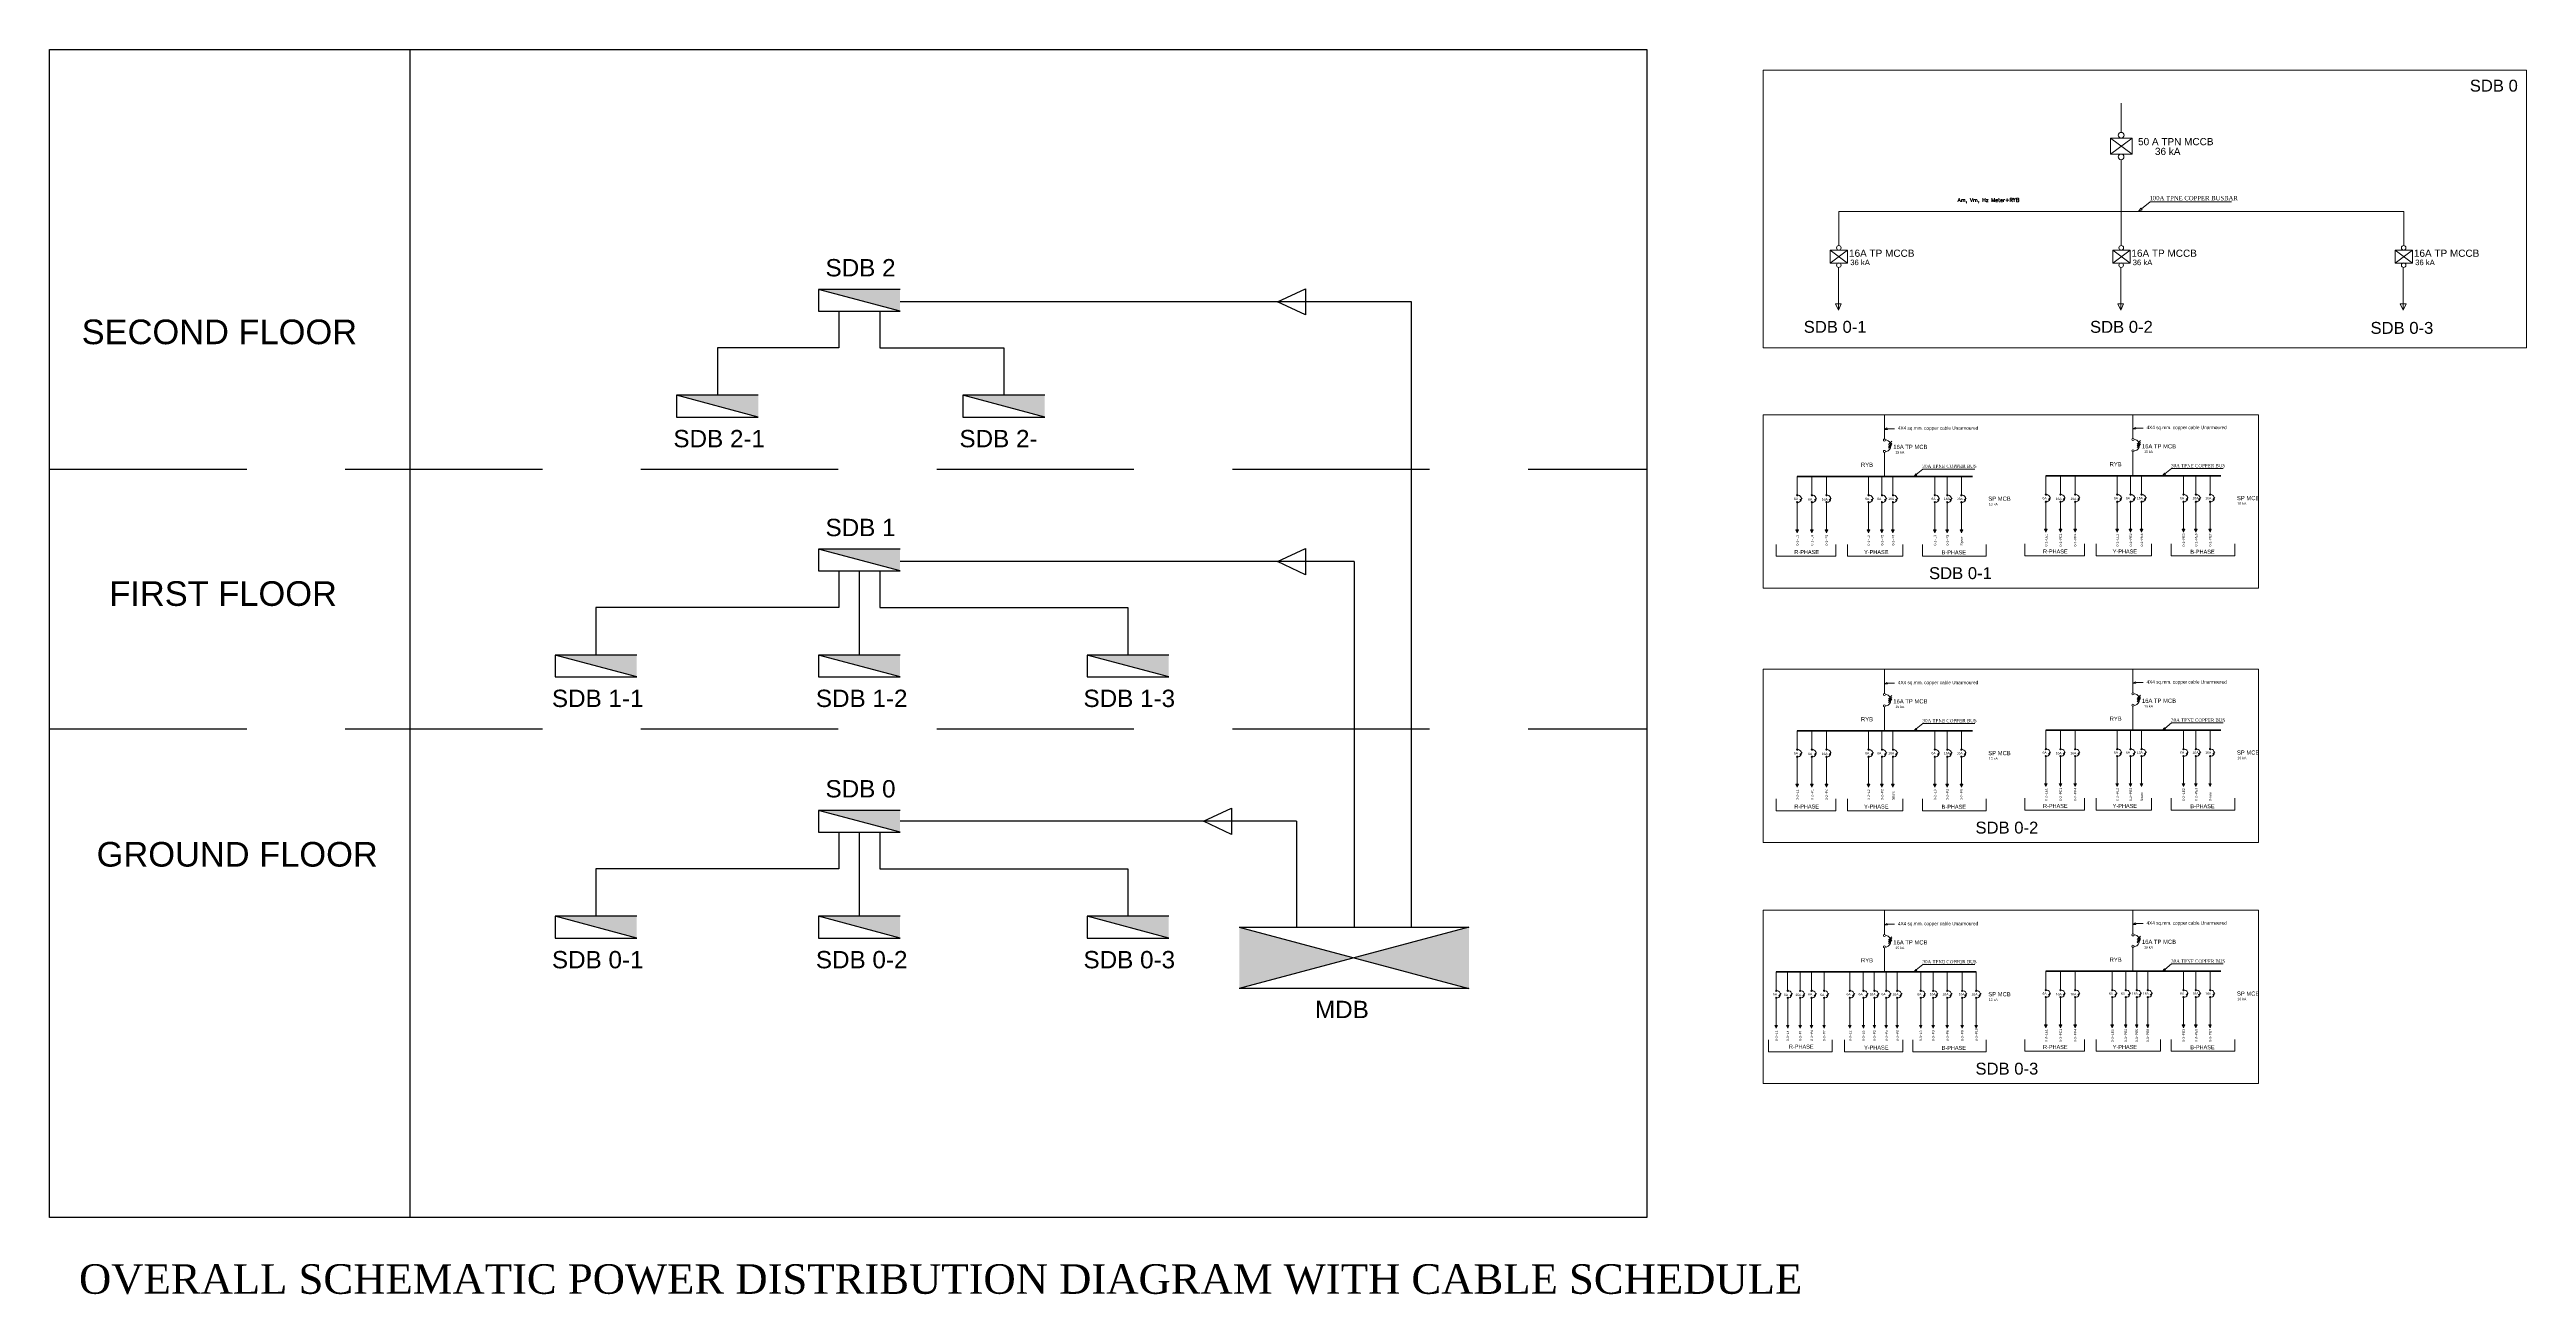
# Model space of a CAD drawing. Header units: millimetres. Extents: x 2390631 to 3136749, y 3674522 to 3929111.
# Drawn here: x 2638072 to 2952175, y 3700298 to 3858233 of the extents above; entities that cross this region are included whole.
import ezdxf

# ---------------------------------------------------------------- set-up
doc = ezdxf.new("R2010")
doc.units = ezdxf.units.MM
doc.header["$MEASUREMENT"] = 0
doc.linetypes.add('HIDDEN', pattern=[0.375, 0.25, -0.125])
for name, color, linetype, lineweight in [('1 LIGHT N SWITCH', 3, 'Continuous', 25), ('4 DB BOXES', 3, 'Continuous', 25), ('5 DB BOXES', 3, 'Continuous', 25), ('7 POWER PT WIRING', 3, 'Continuous', 25), ('Singleline', 82, 'Continuous', 20)]:
    doc.layers.add(name, color=color, linetype=linetype, lineweight=lineweight)
doc.styles.add('ARIAL', font='arial.ttf')
doc.styles.add('MM', font='dutch.ttf')
doc.styles.add('ordinary', font='romans.shx')
doc.styles.add('ROOM', font='arial.ttf')

# ---------------------------------------------------------------- blocks, each defined once
blk = doc.blocks.new('mpb')
h = blk.add_hatch(color=3)
h.paths.add_polyline_path([(531970.3, 179434.5), (531970.3, 179645.9), (531575.1, 179540.2)])
h.paths.add_polyline_path([(531575.1, 179540.2), (531284.1, 179618), (531284.1, 179462.4)])
h.paths.add_polyline_path([(531284.1, 179462.4), (531284.1, 179618), (531179.8, 179645.9), (531179.8, 179434.5)])
at = {"color": 3}
for p, q in [((531179.8, 179645.9), (531970.3, 179645.9)), ((531179.8, 179645.9), (531970.3, 179434.5)), ((531970.3, 179645.9), (531179.8, 179434.5)), ((531970.3, 179434.5), (531179.8, 179434.5))]:
    blk.add_line(p, q, dxfattribs=at)
blk = doc.blocks.new('FDB')
at = {"layer": '4 DB BOXES'}
blk.add_hatch(color=256, dxfattribs=at).paths.add_polyline_path([(-65075.48, -197982.42), (-65075.48, -197977), (-65095.76, -197982.42)])
for p, q in [((-65095.76, -197982.42), (-65095.76, -197977)), ((-65095.76, -197977), (-65075.48, -197977)), ((-65075.48, -197977), (-65095.76, -197982.42)), ((-65075.48, -197982.42), (-65095.76, -197982.42))]:
    blk.add_line(p, q, dxfattribs=at)

msp = doc.modelspace()

# ---------------------------------------------------------------- linework, layer by layer
at = {"layer": '1 LIGHT N SWITCH', "ltscale": 3}
for p, q in [((2683815, 3710051), (2683815, 3858233)), ((2810790, 3826228), (2745944, 3826228)), ((2810790, 3746884), (2810790, 3826228)), ((2738166, 3825034), (2738166, 3820399)), ((2743354, 3825034), (2743354, 3820399)), ((2738166, 3820399), (2722761, 3820399)), ((2722761, 3820399), (2722761, 3814369)), ((2743354, 3820399), (2759088, 3820399)), ((2759088, 3820399), (2759088, 3814369)), ((2738166, 3792082), (2738166, 3787447)), ((2740762, 3792082), (2740762, 3781417)), ((2743354, 3792082), (2743354, 3787447)), ((2803506, 3793276), (2745944, 3793276)), ((2803506, 3793276), (2803506, 3746884)), ((2738166, 3787447), (2707356, 3787447)), ((2707356, 3787447), (2707356, 3781417)), ((2743354, 3787447), (2774821, 3787447)), ((2774821, 3787447), (2774821, 3781417)), ((2796222, 3760325), (2745944, 3760325)), ((2796222, 3760325), (2796222, 3746884)), ((2738166, 3758935), (2738166, 3754300)), ((2740762, 3758935), (2740762, 3748270)), ((2743354, 3758935), (2743354, 3754300)), ((2738166, 3754300), (2707356, 3754300)), ((2707356, 3754300), (2707356, 3748270)), ((2743354, 3754300), (2774821, 3754300)), ((2774821, 3754300), (2774821, 3748270))]:
    msp.add_line(p, q, dxfattribs=at)
at = {"layer": '1 LIGHT N SWITCH', "linetype": 'HIDDEN', "ltscale": 100000}
for p, q in [((2638072, 3804998), (2840640, 3804998)), ((2638072, 3772047), (2840640, 3772047))]:
    msp.add_line(p, q, dxfattribs=at)
at = {"layer": '1 LIGHT N SWITCH', "ltscale": 1000}
msp.add_lwpolyline([(2638072, 3858233), (2840640, 3858233), (2840640, 3710051), (2638072, 3710051)], close=True, dxfattribs=at)
at = {"layer": '1 LIGHT N SWITCH', "color": 1, "ltscale": 1000}
for points in [[(2793793, 3826228), (2797347, 3827892), (2797347, 3824565)], [(2793793, 3793276), (2797347, 3794940), (2797347, 3791613)], [(2784415, 3760325), (2787969, 3761988), (2787969, 3758661)]]:
    msp.add_lwpolyline(points, close=True, dxfattribs=at)
at = {"layer": '7 POWER PT WIRING'}
for p, q in [((2874510, 3804087), (2874854, 3804247)), ((2906039, 3804162), (2906383, 3804322)), ((2874510, 3771809), (2874854, 3771969)), ((2906039, 3771884), (2906383, 3772044)), ((2874510, 3741227), (2874854, 3741387)), ((2906039, 3741302), (2906383, 3741462))]:
    msp.add_line(p, q, dxfattribs=at)
at = {"layer": 'Singleline', "ltscale": 3}
for p, q in [((2952175, 3855617), (2855377, 3855617)), ((2855377, 3855617), (2855377, 3820375)), ((2952175, 3820375), (2952175, 3855617)), ((2855377, 3820375), (2952175, 3820375)), ((2918205, 3811900), (2855377, 3811900)), ((2855377, 3811900), (2855377, 3789909)), ((2918205, 3789909), (2918205, 3811900)), ((2855377, 3789909), (2918205, 3789909)), ((2918205, 3779622), (2855377, 3779622)), ((2855377, 3779622), (2855377, 3757631)), ((2918205, 3757631), (2918205, 3779622)), ((2855377, 3757631), (2918205, 3757631)), ((2918205, 3749040), (2855377, 3749040)), ((2855377, 3749040), (2855377, 3727049)), ((2918205, 3727049), (2918205, 3749040)), ((2855377, 3727049), (2918205, 3727049))]:
    msp.add_line(p, q, dxfattribs=at)
at = {"layer": 'Singleline'}
for p, q in [((2900782, 3847726), (2900782, 3851428)), ((2899426, 3844967), (2902168, 3847004)), ((2902168, 3844967), (2899426, 3847004)), ((2900796, 3837696), (2900796, 3844255)), ((2864982, 3837696), (2936610, 3837696)), ((2903267, 3838102), (2902977, 3837696)), ((2903429, 3837906), (2902977, 3837696)), ((2863893, 3831151), (2866087, 3832781)), ((2866087, 3831151), (2863893, 3832781)), ((2899707, 3831151), (2901901, 3832781)), ((2901901, 3831151), (2899707, 3832781)), ((2935527, 3831151), (2937721, 3832781)), ((2937721, 3831151), (2935527, 3832781)), ((2870749, 3808820), (2870749, 3811825)), ((2871080, 3810224), (2870749, 3810037)), ((2902278, 3808895), (2902278, 3811900)), ((2902609, 3810299), (2902278, 3810112)), ((2902658, 3810112), (2902278, 3810112)), ((2871129, 3810037), (2870749, 3810037)), ((2870749, 3805873), (2870749, 3807126)), ((2902278, 3805948), (2902278, 3807202)), ((2870748, 3804087), (2870749, 3806788)), ((2874731, 3804396), (2874510, 3804087)), ((2902277, 3804162), (2902278, 3806864)), ((2906260, 3804471), (2906039, 3804162)), ((2870749, 3776542), (2870749, 3779547)), ((2902278, 3776617), (2902278, 3779622)), ((2871080, 3777945), (2870749, 3777758)), ((2871129, 3777758), (2870749, 3777758)), ((2902609, 3778021), (2902278, 3777833)), ((2902658, 3777833), (2902278, 3777833)), ((2870748, 3771809), (2870749, 3774510)), ((2870749, 3773594), (2870749, 3774848)), ((2902277, 3771884), (2902278, 3774585)), ((2902278, 3773670), (2902278, 3774923)), ((2874731, 3772118), (2874510, 3771809)), ((2906260, 3772193), (2906039, 3771884)), ((2870749, 3745960), (2870749, 3748965)), ((2871080, 3747364), (2870749, 3747177)), ((2902278, 3746035), (2902278, 3749040)), ((2902609, 3747439), (2902278, 3747252)), ((2871129, 3747177), (2870749, 3747177)), ((2870749, 3743013), (2870749, 3744266)), ((2902658, 3747252), (2902278, 3747252)), ((2902278, 3743088), (2902278, 3744342)), ((2870748, 3741227), (2870749, 3743928)), ((2874731, 3741536), (2874510, 3741227)), ((2902277, 3741302), (2902278, 3744004)), ((2906260, 3741611), (2906039, 3741302))]:
    msp.add_line(p, q, dxfattribs=at)
at = {"layer": 'Singleline', "ltscale": 6}
for p, q in [((2864982, 3837696), (2864982, 3833358)), ((2900796, 3837696), (2900796, 3833358)), ((2936610, 3837696), (2936610, 3833358)), ((2864916, 3830586), (2864916, 3825154)), ((2900731, 3830586), (2900731, 3825154)), ((2936551, 3830586), (2936551, 3825154))]:
    msp.add_line(p, q, dxfattribs=at)
at = {"layer": 'Singleline', "ltscale": 2.5}
for p, q in [((2903267, 3838102), (2903429, 3837906)), ((2864538, 3825970), (2865271, 3825970)), ((2900352, 3825970), (2901085, 3825970)), ((2936172, 3825970), (2936905, 3825970)), ((2871080, 3810224), (2871129, 3810037)), ((2902609, 3810299), (2902658, 3810112)), ((2874731, 3804396), (2874854, 3804247)), ((2906260, 3804471), (2906383, 3804322)), ((2871080, 3777945), (2871129, 3777758)), ((2902609, 3778021), (2902658, 3777833)), ((2874731, 3772118), (2874854, 3771969)), ((2906260, 3772193), (2906383, 3772044)), ((2871080, 3747364), (2871129, 3747177)), ((2902609, 3747439), (2902658, 3747252)), ((2874731, 3741536), (2874854, 3741387)), ((2906260, 3741611), (2906383, 3741462))]:
    msp.add_line(p, q, dxfattribs=at)
at = {"layer": 'Singleline', "color": 4}
for p, q in [((2871104, 3810130), (2872048, 3810130)), ((2902633, 3810205), (2903577, 3810205)), ((2871104, 3777852), (2872048, 3777852)), ((2902633, 3777927), (2903577, 3777927)), ((2871104, 3747270), (2872048, 3747270)), ((2902633, 3747345), (2903577, 3747345))]:
    msp.add_line(p, q, dxfattribs=at)
at = {"layer": 'Singleline', "color": 2}
for p, q in [((2871279, 3808112), (2871710, 3808543)), ((2871279, 3807883), (2871710, 3808314)), ((2871279, 3807678), (2871710, 3808110)), ((2902808, 3808187), (2903239, 3808618)), ((2902808, 3807958), (2903239, 3808389)), ((2902808, 3807754), (2903239, 3808185)), ((2868749, 3801773), (2868749, 3804087)), ((2870446, 3801773), (2870446, 3804087)), ((2871840, 3801773), (2871840, 3804087)), ((2900278, 3801848), (2900278, 3804162)), ((2901975, 3801848), (2901975, 3804162)), ((2903369, 3801848), (2903369, 3804162)), ((2868752, 3800795), (2868752, 3796929)), ((2869083, 3801059), (2869352, 3801328)), ((2870449, 3800795), (2870449, 3796929)), ((2870780, 3801059), (2871049, 3801328)), ((2871843, 3800795), (2871843, 3796929)), ((2872174, 3801059), (2872444, 3801328)), ((2900281, 3800870), (2900281, 3797004)), ((2900612, 3801134), (2900881, 3801404)), ((2901978, 3800870), (2901978, 3797004)), ((2902309, 3801134), (2902578, 3801404)), ((2903372, 3800870), (2903372, 3797004)), ((2903703, 3801134), (2903973, 3801404)), ((2866088, 3795445), (2866088, 3793941)), ((2868581, 3797296), (2868911, 3797296)), ((2870278, 3797296), (2870608, 3797296)), ((2871673, 3797296), (2872003, 3797296)), ((2873102, 3795445), (2873102, 3793941)), ((2897617, 3795520), (2897617, 3794016)), ((2900110, 3797371), (2900440, 3797371)), ((2901807, 3797371), (2902137, 3797371)), ((2903202, 3797371), (2903532, 3797371)), ((2904631, 3795520), (2904631, 3794016)), ((2866088, 3793941), (2873102, 3793941)), ((2897617, 3794016), (2904631, 3794016)), ((2871279, 3775833), (2871710, 3776264)), ((2871279, 3775604), (2871710, 3776035)), ((2871279, 3775400), (2871710, 3775831)), ((2902808, 3775909), (2903239, 3776340)), ((2902808, 3775679), (2903239, 3776110)), ((2902808, 3775475), (2903239, 3775906)), ((2868749, 3769494), (2868749, 3771809)), ((2870446, 3769494), (2870446, 3771809)), ((2871840, 3769494), (2871840, 3771809)), ((2900278, 3769569), (2900278, 3771884)), ((2901975, 3769569), (2901975, 3771884)), ((2903369, 3769569), (2903369, 3771884)), ((2868752, 3768516), (2868752, 3764650)), ((2869083, 3768781), (2869352, 3769050)), ((2870449, 3768516), (2870449, 3764650)), ((2870780, 3768781), (2871049, 3769050)), ((2871843, 3768516), (2871843, 3764650)), ((2872174, 3768781), (2872444, 3769050)), ((2900281, 3768591), (2900281, 3764725)), ((2900612, 3768856), (2900881, 3769125)), ((2901978, 3768591), (2901978, 3764725)), ((2902309, 3768856), (2902578, 3769125)), ((2903372, 3768591), (2903372, 3764725)), ((2903703, 3768856), (2903973, 3769125)), ((2866088, 3763167), (2866088, 3761662)), ((2868581, 3765018), (2868911, 3765018)), ((2870278, 3765018), (2870608, 3765018)), ((2871673, 3765018), (2872003, 3765018)), ((2873102, 3763167), (2873102, 3761662)), ((2897617, 3763242), (2897617, 3761738)), ((2900110, 3765093), (2900440, 3765093)), ((2901807, 3765093), (2902137, 3765093)), ((2903202, 3765093), (2903532, 3765093)), ((2904631, 3763242), (2904631, 3761738)), ((2866088, 3761662), (2873102, 3761662)), ((2897617, 3761738), (2904631, 3761738)), ((2871279, 3745252), (2871710, 3745683)), ((2871279, 3745023), (2871710, 3745454)), ((2871279, 3744818), (2871710, 3745250)), ((2902808, 3745327), (2903239, 3745758)), ((2902808, 3745098), (2903239, 3745529)), ((2902808, 3744894), (2903239, 3745325)), ((2866384, 3738913), (2866384, 3741227)), ((2868082, 3738913), (2868082, 3741227)), ((2869476, 3738913), (2869476, 3741227)), ((2870990, 3738913), (2870990, 3741227)), ((2872385, 3738913), (2872385, 3741227)), ((2899654, 3738988), (2899654, 3741302)), ((2901351, 3738988), (2901351, 3741302)), ((2902746, 3738988), (2902746, 3741302)), ((2904140, 3738988), (2904140, 3741302)), ((2866387, 3737935), (2866387, 3734069)), ((2866719, 3738199), (2866988, 3738468)), ((2868084, 3737935), (2868084, 3734069)), ((2868416, 3738199), (2868685, 3738468)), ((2869479, 3737935), (2869479, 3734069)), ((2869810, 3738199), (2870080, 3738468)), ((2870993, 3737935), (2870993, 3734069)), ((2871325, 3738199), (2871594, 3738468)), ((2872388, 3737935), (2872388, 3734069)), ((2872719, 3738199), (2872989, 3738468)), ((2899657, 3738010), (2899657, 3734144)), ((2899988, 3738274), (2900257, 3738544)), ((2901354, 3738010), (2901354, 3734144)), ((2901685, 3738274), (2901954, 3738544)), ((2902748, 3738010), (2902748, 3734144)), ((2903080, 3738274), (2903349, 3738544)), ((2904143, 3738010), (2904143, 3734144)), ((2904474, 3738274), (2904744, 3738544)), ((2865704, 3732585), (2865704, 3731081)), ((2866217, 3734436), (2866547, 3734436)), ((2867914, 3734436), (2868244, 3734436)), ((2869309, 3734436), (2869639, 3734436)), ((2870823, 3734436), (2871153, 3734436)), ((2872218, 3734436), (2872548, 3734436)), ((2873102, 3732585), (2873102, 3731081)), ((2897617, 3732660), (2897617, 3731156)), ((2899486, 3734511), (2899816, 3734511)), ((2901183, 3734511), (2901513, 3734511)), ((2902578, 3734511), (2902908, 3734511)), ((2903973, 3734511), (2904303, 3734511)), ((2905759, 3732660), (2905759, 3731156)), ((2865704, 3731081), (2873102, 3731081)), ((2897617, 3731156), (2905759, 3731156))]:
    msp.add_line(p, q, dxfattribs=at)
at = {"layer": 'Singleline', "color": 1, "lineweight": 80}
for p, q in [((2881906, 3804087), (2859706, 3804087)), ((2913436, 3804162), (2891235, 3804162)), ((2881906, 3771809), (2859706, 3771809)), ((2913436, 3771884), (2891235, 3771884)), ((2882404, 3741227), (2857046, 3741227)), ((2913436, 3741302), (2891235, 3741302))]:
    msp.add_line(p, q, dxfattribs=at)
at = {"layer": 'Singleline', "color": 1}
for p, q in [((2859706, 3801773), (2859706, 3804087)), ((2861559, 3801773), (2861559, 3804087)), ((2863411, 3801773), (2863411, 3804087)), ((2891235, 3801848), (2891235, 3804162)), ((2893088, 3801848), (2893088, 3804162)), ((2894941, 3801848), (2894941, 3804162)), ((2859709, 3800795), (2859709, 3796929)), ((2860040, 3801059), (2860309, 3801328)), ((2861562, 3800795), (2861562, 3796929)), ((2861893, 3801059), (2862162, 3801328)), ((2863414, 3800795), (2863414, 3796929)), ((2863746, 3801059), (2864015, 3801328)), ((2891238, 3800870), (2891238, 3797004)), ((2891569, 3801134), (2891838, 3801404)), ((2893091, 3800870), (2893091, 3797004)), ((2893422, 3801134), (2893691, 3801404)), ((2894943, 3800870), (2894943, 3797004)), ((2895275, 3801134), (2895544, 3801404)), ((2857034, 3795445), (2857034, 3793941)), ((2859538, 3797296), (2859868, 3797296)), ((2861391, 3797296), (2861721, 3797296)), ((2863244, 3797296), (2863574, 3797296)), ((2864615, 3795445), (2864615, 3793941)), ((2888564, 3795520), (2888564, 3794016)), ((2891067, 3797371), (2891397, 3797371)), ((2892920, 3797371), (2893250, 3797371)), ((2894773, 3797371), (2895103, 3797371)), ((2896144, 3795520), (2896144, 3794016)), ((2857034, 3793941), (2864615, 3793941)), ((2888564, 3794016), (2896144, 3794016)), ((2859706, 3769494), (2859706, 3771809)), ((2861559, 3769494), (2861559, 3771809)), ((2863411, 3769494), (2863411, 3771809)), ((2891235, 3769569), (2891235, 3771884)), ((2893088, 3769569), (2893088, 3771884)), ((2894941, 3769569), (2894941, 3771884)), ((2859709, 3768516), (2859709, 3764650)), ((2860040, 3768781), (2860309, 3769050)), ((2861562, 3768516), (2861562, 3764650)), ((2861893, 3768781), (2862162, 3769050)), ((2863414, 3768516), (2863414, 3764650)), ((2863746, 3768781), (2864015, 3769050)), ((2891238, 3768591), (2891238, 3764725)), ((2891569, 3768856), (2891838, 3769125)), ((2893091, 3768591), (2893091, 3764725)), ((2893422, 3768856), (2893691, 3769125)), ((2894943, 3768591), (2894943, 3764725)), ((2895275, 3768856), (2895544, 3769125)), ((2857034, 3763167), (2857034, 3761662)), ((2859538, 3765018), (2859868, 3765018)), ((2861391, 3765018), (2861721, 3765018)), ((2863244, 3765018), (2863574, 3765018)), ((2864615, 3763167), (2864615, 3761662)), ((2888564, 3763242), (2888564, 3761738)), ((2891067, 3765093), (2891397, 3765093)), ((2892920, 3765093), (2893250, 3765093)), ((2894773, 3765093), (2895103, 3765093)), ((2896144, 3763242), (2896144, 3761738)), ((2857034, 3761662), (2864615, 3761662)), ((2888564, 3761738), (2896144, 3761738)), ((2857046, 3738913), (2857046, 3741227)), ((2858487, 3738913), (2858487, 3741227)), ((2860065, 3738913), (2860065, 3741227)), ((2861520, 3738913), (2861520, 3741227)), ((2863098, 3738913), (2863098, 3741227)), ((2891235, 3738988), (2891235, 3741302)), ((2893088, 3738988), (2893088, 3741302)), ((2894941, 3738988), (2894941, 3741302)), ((2857049, 3737935), (2857049, 3734069)), ((2857380, 3738199), (2857649, 3738468)), ((2858490, 3737935), (2858490, 3734069)), ((2858821, 3738199), (2859091, 3738468)), ((2860068, 3737935), (2860068, 3734069)), ((2860399, 3738199), (2860669, 3738468)), ((2861523, 3737935), (2861523, 3734069)), ((2861854, 3738199), (2862124, 3738468)), ((2863101, 3737935), (2863101, 3734069)), ((2863432, 3738199), (2863702, 3738468)), ((2891238, 3738010), (2891238, 3734144)), ((2891569, 3738274), (2891838, 3738544)), ((2893091, 3738010), (2893091, 3734144)), ((2893422, 3738274), (2893691, 3738544)), ((2894943, 3738010), (2894943, 3734144)), ((2895275, 3738274), (2895544, 3738544)), ((2856064, 3732585), (2856064, 3731081)), ((2856878, 3734436), (2857208, 3734436)), ((2858319, 3734436), (2858649, 3734436)), ((2859897, 3734436), (2860227, 3734436)), ((2861352, 3734436), (2861682, 3734436)), ((2862930, 3734436), (2863260, 3734436)), ((2864119, 3732585), (2864119, 3731081)), ((2888564, 3732660), (2888564, 3731156)), ((2891067, 3734511), (2891397, 3734511)), ((2892920, 3734511), (2893250, 3734511)), ((2894773, 3734511), (2895103, 3734511)), ((2896144, 3732660), (2896144, 3731156)), ((2856064, 3731081), (2864119, 3731081)), ((2888564, 3731156), (2896144, 3731156))]:
    msp.add_line(p, q, dxfattribs=at)
at = {"layer": 'Singleline', "color": 5}
for p, q in [((2877154, 3801773), (2877154, 3804087)), ((2878728, 3801773), (2878728, 3804087)), ((2880522, 3801773), (2880522, 3804087)), ((2908683, 3801848), (2908683, 3804162)), ((2910257, 3801848), (2910257, 3804162)), ((2912051, 3801848), (2912051, 3804162)), ((2877156, 3800795), (2877156, 3796929)), ((2877488, 3801059), (2877757, 3801328)), ((2878731, 3800795), (2878731, 3796929)), ((2879062, 3801059), (2879332, 3801328)), ((2880525, 3800795), (2880525, 3796929)), ((2880856, 3801059), (2881125, 3801328)), ((2908686, 3800870), (2908686, 3797004)), ((2909017, 3801134), (2909286, 3801404)), ((2910260, 3800870), (2910260, 3797004)), ((2910591, 3801134), (2910861, 3801404)), ((2912054, 3800870), (2912054, 3797004)), ((2912385, 3801134), (2912654, 3801404)), ((2875578, 3795445), (2875578, 3793941)), ((2876986, 3797296), (2877316, 3797296)), ((2878561, 3797296), (2878891, 3797296)), ((2880354, 3797296), (2880684, 3797296)), ((2883652, 3795445), (2883652, 3793941)), ((2907107, 3795520), (2907107, 3794016)), ((2908515, 3797371), (2908845, 3797371)), ((2910090, 3797371), (2910420, 3797371)), ((2911883, 3797371), (2912213, 3797371)), ((2915181, 3795520), (2915181, 3794016)), ((2875578, 3793941), (2883652, 3793941)), ((2907107, 3794016), (2915181, 3794016)), ((2877154, 3769494), (2877154, 3771809)), ((2878728, 3769494), (2878728, 3771809)), ((2880522, 3769494), (2880522, 3771809)), ((2908683, 3769569), (2908683, 3771884)), ((2910257, 3769569), (2910257, 3771884)), ((2912051, 3769569), (2912051, 3771884)), ((2877156, 3768516), (2877156, 3764650)), ((2877488, 3768781), (2877757, 3769050)), ((2878731, 3768516), (2878731, 3764650)), ((2879062, 3768781), (2879332, 3769050)), ((2880525, 3768516), (2880525, 3764650)), ((2880856, 3768781), (2881125, 3769050)), ((2908686, 3768591), (2908686, 3764725)), ((2909017, 3768856), (2909286, 3769125)), ((2910260, 3768591), (2910260, 3764725)), ((2910591, 3768856), (2910861, 3769125)), ((2912054, 3768591), (2912054, 3764725)), ((2912385, 3768856), (2912654, 3769125)), ((2875578, 3763167), (2875578, 3761662)), ((2876986, 3765018), (2877316, 3765018)), ((2878561, 3765018), (2878891, 3765018)), ((2880354, 3765018), (2880684, 3765018)), ((2883652, 3763167), (2883652, 3761662)), ((2907107, 3763242), (2907107, 3761738)), ((2908515, 3765093), (2908845, 3765093)), ((2910090, 3765093), (2910420, 3765093)), ((2911883, 3765093), (2912213, 3765093)), ((2915181, 3763242), (2915181, 3761738)), ((2875578, 3761662), (2883652, 3761662)), ((2907107, 3761738), (2915181, 3761738)), ((2875360, 3738913), (2875360, 3741227)), ((2876935, 3738913), (2876935, 3741227)), ((2878728, 3738913), (2878728, 3741227)), ((2880610, 3738913), (2880610, 3741227)), ((2882404, 3738913), (2882404, 3741227)), ((2908683, 3738988), (2908683, 3741302)), ((2910257, 3738988), (2910257, 3741302)), ((2912051, 3738988), (2912051, 3741302)), ((2875363, 3737935), (2875363, 3734069)), ((2875694, 3738199), (2875964, 3738468)), ((2876938, 3737935), (2876938, 3734069)), ((2877269, 3738199), (2877538, 3738468)), ((2878731, 3737935), (2878731, 3734069)), ((2879062, 3738199), (2879332, 3738468)), ((2880613, 3737935), (2880613, 3734069)), ((2880945, 3738199), (2881214, 3738468)), ((2882407, 3737935), (2882407, 3734069)), ((2882738, 3738199), (2883008, 3738468)), ((2908686, 3738010), (2908686, 3734144)), ((2909017, 3738274), (2909286, 3738544)), ((2910260, 3738010), (2910260, 3734144)), ((2910591, 3738274), (2910861, 3738544)), ((2912054, 3738010), (2912054, 3734144)), ((2912385, 3738274), (2912654, 3738544)), ((2874356, 3732585), (2874356, 3731081)), ((2875193, 3734436), (2875522, 3734436)), ((2876767, 3734436), (2877097, 3734436)), ((2878561, 3734436), (2878891, 3734436)), ((2880443, 3734436), (2880773, 3734436)), ((2882237, 3734436), (2882567, 3734436)), ((2883652, 3732585), (2883652, 3731081)), ((2907107, 3732660), (2907107, 3731156)), ((2908515, 3734511), (2908845, 3734511)), ((2910090, 3734511), (2910420, 3734511)), ((2911883, 3734511), (2912213, 3734511)), ((2915181, 3732660), (2915181, 3731156)), ((2874356, 3731081), (2883652, 3731081)), ((2907107, 3731156), (2915181, 3731156))]:
    msp.add_line(p, q, dxfattribs=at)
at = {"layer": 'Singleline'}
for points in [[(2899426, 3847004), (2902168, 3847004), (2902168, 3844967), (2899426, 3844967)], [(2863893, 3832781), (2866087, 3832781), (2866087, 3831151), (2863893, 3831151)], [(2899707, 3832781), (2901901, 3832781), (2901901, 3831151), (2899707, 3831151)], [(2935527, 3832781), (2937721, 3832781), (2937721, 3831151), (2935527, 3831151)]]:
    msp.add_lwpolyline(points, close=True, dxfattribs=at)
for points in [[(2914753, 3838916), (2904447, 3838916), (2903348, 3838004)], [(2865271, 3825970), (2864916, 3825154), (2864538, 3825970)], [(2901085, 3825970), (2900731, 3825154), (2900352, 3825970)], [(2936905, 3825970), (2936551, 3825154), (2936172, 3825970)], [(2882205, 3805016), (2875629, 3805016), (2874792, 3804322)], [(2913734, 3805091), (2907158, 3805091), (2906321, 3804397)], [(2882205, 3772738), (2875629, 3772738), (2874792, 3772043)], [(2913734, 3772813), (2907158, 3772813), (2906321, 3772119)], [(2882205, 3742156), (2875629, 3742156), (2874792, 3741462)], [(2913734, 3742231), (2907158, 3742231), (2906321, 3741537)]]:
    msp.add_lwpolyline(points, dxfattribs=at)
at = {"layer": 'Singleline', "color": 1}
for points in [[(2859868, 3797296), (2859709, 3796929), (2859538, 3797296)], [(2861721, 3797296), (2861562, 3796929), (2861391, 3797296)], [(2863574, 3797296), (2863414, 3796929), (2863244, 3797296)], [(2891397, 3797371), (2891238, 3797004), (2891067, 3797371)], [(2893250, 3797371), (2893091, 3797004), (2892920, 3797371)], [(2895103, 3797371), (2894943, 3797004), (2894773, 3797371)], [(2859868, 3765018), (2859709, 3764650), (2859538, 3765018)], [(2861721, 3765018), (2861562, 3764650), (2861391, 3765018)], [(2863574, 3765018), (2863414, 3764650), (2863244, 3765018)], [(2891397, 3765093), (2891238, 3764725), (2891067, 3765093)], [(2893250, 3765093), (2893091, 3764725), (2892920, 3765093)], [(2895103, 3765093), (2894943, 3764725), (2894773, 3765093)], [(2857208, 3734436), (2857049, 3734069), (2856878, 3734436)], [(2858649, 3734436), (2858490, 3734069), (2858319, 3734436)], [(2860227, 3734436), (2860068, 3734069), (2859897, 3734436)], [(2861682, 3734436), (2861523, 3734069), (2861352, 3734436)], [(2863260, 3734436), (2863101, 3734069), (2862930, 3734436)], [(2891397, 3734511), (2891238, 3734144), (2891067, 3734511)], [(2893250, 3734511), (2893091, 3734144), (2892920, 3734511)], [(2895103, 3734511), (2894943, 3734144), (2894773, 3734511)]]:
    msp.add_lwpolyline(points, dxfattribs=at)
at = {"layer": 'Singleline', "color": 2}
for points in [[(2868911, 3797296), (2868752, 3796929), (2868581, 3797296)], [(2870608, 3797296), (2870449, 3796929), (2870278, 3797296)], [(2872003, 3797296), (2871843, 3796929), (2871673, 3797296)], [(2900440, 3797371), (2900281, 3797004), (2900110, 3797371)], [(2902137, 3797371), (2901978, 3797004), (2901807, 3797371)], [(2903532, 3797371), (2903372, 3797004), (2903202, 3797371)], [(2868911, 3765018), (2868752, 3764650), (2868581, 3765018)], [(2870608, 3765018), (2870449, 3764650), (2870278, 3765018)], [(2872003, 3765018), (2871843, 3764650), (2871673, 3765018)], [(2900440, 3765093), (2900281, 3764725), (2900110, 3765093)], [(2902137, 3765093), (2901978, 3764725), (2901807, 3765093)], [(2903532, 3765093), (2903372, 3764725), (2903202, 3765093)], [(2866547, 3734436), (2866387, 3734069), (2866217, 3734436)], [(2868244, 3734436), (2868084, 3734069), (2867914, 3734436)], [(2869639, 3734436), (2869479, 3734069), (2869309, 3734436)], [(2871153, 3734436), (2870993, 3734069), (2870823, 3734436)], [(2872548, 3734436), (2872388, 3734069), (2872218, 3734436)], [(2899816, 3734511), (2899657, 3734144), (2899486, 3734511)], [(2901513, 3734511), (2901354, 3734144), (2901183, 3734511)], [(2902908, 3734511), (2902748, 3734144), (2902578, 3734511)], [(2904303, 3734511), (2904143, 3734144), (2903973, 3734511)]]:
    msp.add_lwpolyline(points, dxfattribs=at)
at = {"layer": 'Singleline', "color": 5}
for points in [[(2877316, 3797296), (2877156, 3796929), (2876986, 3797296)], [(2878891, 3797296), (2878731, 3796929), (2878561, 3797296)], [(2880684, 3797296), (2880525, 3796929), (2880354, 3797296)], [(2908845, 3797371), (2908686, 3797004), (2908515, 3797371)], [(2910420, 3797371), (2910260, 3797004), (2910090, 3797371)], [(2912213, 3797371), (2912054, 3797004), (2911883, 3797371)], [(2877316, 3765018), (2877156, 3764650), (2876986, 3765018)], [(2878891, 3765018), (2878731, 3764650), (2878561, 3765018)], [(2880684, 3765018), (2880525, 3764650), (2880354, 3765018)], [(2908845, 3765093), (2908686, 3764725), (2908515, 3765093)], [(2910420, 3765093), (2910260, 3764725), (2910090, 3765093)], [(2912213, 3765093), (2912054, 3764725), (2911883, 3765093)], [(2875522, 3734436), (2875363, 3734069), (2875193, 3734436)], [(2877097, 3734436), (2876938, 3734069), (2876767, 3734436)], [(2878891, 3734436), (2878731, 3734069), (2878561, 3734436)], [(2880773, 3734436), (2880613, 3734069), (2880443, 3734436)], [(2882567, 3734436), (2882407, 3734069), (2882237, 3734436)], [(2908845, 3734511), (2908686, 3734144), (2908515, 3734511)], [(2910420, 3734511), (2910260, 3734144), (2910090, 3734511)], [(2912213, 3734511), (2912054, 3734144), (2911883, 3734511)]]:
    msp.add_lwpolyline(points, dxfattribs=at)
at = {"layer": 'Singleline', "color": 2}
for centre, radius in [((2870749, 3808691), 129), ((2870749, 3807255), 129), ((2902278, 3808767), 129), ((2902278, 3807330), 129), ((2868752, 3801692), 80.5), ((2868752, 3800795), 80.5), ((2870449, 3801692), 80.5), ((2870449, 3800795), 80.5), ((2871843, 3801692), 80.5), ((2871843, 3800795), 80.5), ((2900281, 3801767), 80.5), ((2900281, 3800870), 80.5), ((2901978, 3801767), 80.5), ((2901978, 3800870), 80.5), ((2903372, 3801767), 80.5), ((2903372, 3800870), 80.5), ((2870749, 3776413), 129), ((2902278, 3776488), 129), ((2870749, 3774977), 129), ((2902278, 3775052), 129), ((2868752, 3769414), 80.5), ((2870449, 3769414), 80.5), ((2871843, 3769414), 80.5), ((2900281, 3769489), 80.5), ((2901978, 3769489), 80.5), ((2903372, 3769489), 80.5), ((2868752, 3768516), 80.5), ((2870449, 3768516), 80.5), ((2871843, 3768516), 80.5), ((2900281, 3768591), 80.5), ((2901978, 3768591), 80.5), ((2903372, 3768591), 80.5), ((2870749, 3745831), 129), ((2870749, 3744395), 129), ((2902278, 3745907), 129), ((2902278, 3744470), 129), ((2866387, 3738832), 80.5), ((2866387, 3737935), 80.5), ((2868084, 3738832), 80.5), ((2868084, 3737935), 80.5), ((2869479, 3738832), 80.5), ((2869479, 3737935), 80.5), ((2870993, 3738832), 80.5), ((2870993, 3737935), 80.5), ((2872388, 3738832), 80.5), ((2872388, 3737935), 80.5), ((2899657, 3738907), 80.5), ((2899657, 3738010), 80.5), ((2901354, 3738907), 80.5), ((2901354, 3738010), 80.5), ((2902748, 3738907), 80.5), ((2902748, 3738010), 80.5), ((2904143, 3738907), 80.5), ((2904143, 3738010), 80.5)]:
    msp.add_circle(centre, radius, dxfattribs=at)
at = {"layer": 'Singleline', "color": 1}
for centre in [(2859709, 3801692), (2859709, 3800795), (2861562, 3801692), (2861562, 3800795), (2863414, 3801692), (2863414, 3800795), (2891238, 3801767), (2891238, 3800870), (2893091, 3801767), (2893091, 3800870), (2894943, 3801767), (2894943, 3800870), (2859709, 3769414), (2861562, 3769414), (2863414, 3769414), (2891238, 3769489), (2893091, 3769489), (2894943, 3769489), (2859709, 3768516), (2861562, 3768516), (2863414, 3768516), (2891238, 3768591), (2893091, 3768591), (2894943, 3768591), (2857049, 3738832), (2857049, 3737935), (2858490, 3738832), (2858490, 3737935), (2860068, 3738832), (2860068, 3737935), (2861523, 3738832), (2861523, 3737935), (2863101, 3738832), (2863101, 3737935), (2891238, 3738907), (2891238, 3738010), (2893091, 3738907), (2893091, 3738010), (2894943, 3738907), (2894943, 3738010)]:
    msp.add_circle(centre, 80.5, dxfattribs=at)
at = {"layer": 'Singleline', "color": 5}
for centre in [(2877156, 3801692), (2877156, 3800795), (2878731, 3801692), (2878731, 3800795), (2880525, 3801692), (2880525, 3800795), (2908686, 3801767), (2908686, 3800870), (2910260, 3801767), (2910260, 3800870), (2912054, 3801767), (2912054, 3800870), (2877156, 3769414), (2878731, 3769414), (2880525, 3769414), (2908686, 3769489), (2910260, 3769489), (2912054, 3769489), (2877156, 3768516), (2878731, 3768516), (2880525, 3768516), (2908686, 3768591), (2910260, 3768591), (2912054, 3768591), (2875363, 3738832), (2875363, 3737935), (2876938, 3738832), (2876938, 3737935), (2878731, 3738832), (2878731, 3737935), (2880613, 3738832), (2880613, 3737935), (2882407, 3738832), (2882407, 3737935), (2908686, 3738907), (2908686, 3738010), (2910260, 3738907), (2910260, 3738010), (2912054, 3738907), (2912054, 3738010)]:
    msp.add_circle(centre, 80.5, dxfattribs=at)
at = {"layer": 'Singleline', "color": 2}
for centre, radius in [((2870841, 3807968), 747), ((2902371, 3808044), 747), ((2868809, 3801240), 467), ((2870506, 3801240), 467), ((2871901, 3801240), 467), ((2900338, 3801316), 467), ((2902035, 3801316), 467), ((2903430, 3801316), 467), ((2870841, 3775690), 747), ((2902371, 3775765), 747), ((2868809, 3768962), 467), ((2870506, 3768962), 467), ((2871901, 3768962), 467), ((2900338, 3769037), 467), ((2902035, 3769037), 467), ((2903430, 3769037), 467), ((2870841, 3745108), 747), ((2902371, 3745184), 747), ((2866445, 3738380), 467), ((2868142, 3738380), 467), ((2869537, 3738380), 467), ((2871051, 3738380), 467), ((2872446, 3738380), 467), ((2899715, 3738456), 467), ((2901412, 3738456), 467), ((2902806, 3738456), 467), ((2904201, 3738456), 467)]:
    msp.add_arc(centre, radius, 281.24796, 79.48748, dxfattribs=at)
at = {"layer": 'Singleline', "color": 1}
for centre in [(2859766, 3801240), (2861619, 3801240), (2863472, 3801240), (2891296, 3801316), (2893148, 3801316), (2895001, 3801316), (2859766, 3768962), (2861619, 3768962), (2863472, 3768962), (2891296, 3769037), (2893148, 3769037), (2895001, 3769037), (2857106, 3738380), (2858548, 3738380), (2860126, 3738380), (2861581, 3738380), (2863159, 3738380), (2891296, 3738456), (2893148, 3738456), (2895001, 3738456)]:
    msp.add_arc(centre, 467, 281.24796, 79.48748, dxfattribs=at)
at = {"layer": 'Singleline', "color": 5}
for centre in [(2877214, 3801240), (2878789, 3801240), (2880582, 3801240), (2908743, 3801316), (2910318, 3801316), (2912112, 3801316), (2877214, 3768962), (2878789, 3768962), (2880582, 3768962), (2908743, 3769037), (2910318, 3769037), (2912112, 3769037), (2875421, 3738380), (2876995, 3738380), (2878789, 3738380), (2880671, 3738380), (2882465, 3738380), (2908743, 3738456), (2910318, 3738456), (2912112, 3738456)]:
    msp.add_arc(centre, 467, 281.24796, 79.48748, dxfattribs=at)
at = {"layer": 'Singleline', "extrusion": (0, 0, -1)}
for centre, major_axis, start_param, end_param in [((2900770, 3844615), (-255, 255), 0.78527, 7.0684553), ((2900779, 3847365), (255, 255), -0.7855263, 5.497659), ((2864976, 3833069), (204, 204), -0.7855263, 5.497659), ((2900790, 3833069), (204, 204), -0.7855263, 5.497659), ((2936610, 3833069), (204, 204), -0.7855263, 5.497659), ((2864969, 3830870), (-204, 204), 0.78527, 7.0684553), ((2900783, 3830870), (-204, 204), 0.78527, 7.0684553), ((2936603, 3830870), (-204, 204), 0.78527, 7.0684553)]:
    msp.add_ellipse(centre, major_axis=major_axis, ratio=1, start_param=start_param, end_param=end_param, dxfattribs=at)

# ---------------------------------------------------------------- block references
at = {"layer": '5 DB BOXES', "xscale": -511.0559999356046, "zscale": 511.0560000161058, "rotation": 180}
for p, yscale in [((36003156, -97352299), 511.0560002279453), ((35985156, -97365735), 511.0560002279472), ((36021483, -97365735), 511.0560002279472), ((36003156, -97385251), 511.0560002279453), ((35969750, -97398687), 511.0560002279472), ((36003156, -97398687), 511.0560002279472), ((36037216, -97398687), 511.0560002279472), ((36003156, -97418398), 511.0560002279472), ((35969750, -97431834), 511.0560002279472), ((36003156, -97431834), 511.0560002279472), ((36037216, -97431834), 511.0560002279472)]:
    msp.add_blockref('FDB', p, dxfattribs=dict(at, yscale=yscale))
at = {"layer": '5 DB BOXES', "xscale": 36.85500560095534, "yscale": 36.85500560095534, "zscale": 36.85500000005959}
msp.add_blockref('mpb', (-16787697, -2873966), dxfattribs=at)

# ---------------------------------------------------------------- texts
at = {"layer": '1 LIGHT N SWITCH', "color": 1, "ltscale": 3, "char_height": 2199.5, "attachment_point": 1, "style": 'ROOM'}
for s, width, insert in [('SDB 2', 46469.76, (2736476, 3831652)), ('SDB 2-1', 46469.76, (2717186, 3809973)), ('SDB 2-', 46469.76, (2753459, 3809973)), ('SDB 1', 46469.76, (2736476, 3798700)), ('SDB 1-1', 46469.76, (2701781, 3777021)), ('SDB 1-2', 46469.76, (2735254, 3777021)), ('SDB 1-3', 46469.76, (2769192, 3777021)), ('SDB 0', 46469.76, (2736476, 3765552)), ('SDB 0-1', 46469.76, (2701781, 3743874)), ('SDB 0-2', 46469.76, (2735254, 3743874)), ('SDB 0-3', 46469.76, (2769192, 3743874)), ('MDB', 49792.53, (2798547, 3737555))]:
    msp.add_mtext_dynamic_manual_height_columns(s, width=width, gutter_width=43990, heights=[0], dxfattribs=dict(at, insert=insert))
at = {"layer": '1 LIGHT N SWITCH', "ltscale": 3, "char_height": 3125, "attachment_point": 1, "style": 'ROOM'}
for s, insert in [('\\pxqc;SECOND FLOOR', (2586959, 3823977)), ('\\pxqc;FIRST FLOOR', (2587430, 3790779)), ('\\pxqc;GROUND FLOOR', (2589218, 3757702))]:
    msp.add_mtext_dynamic_manual_height_columns(s, width=145299.21, gutter_width=43990, heights=[0], dxfattribs=dict(at, insert=insert))
at = {"layer": 'Singleline', "color": 1}
for s, height, style, p in [('50 A TPN MCCB', 906.23, 'ROOM', (2902920, 3846093)), ('36 kA', 906.2, 'ROOM', (2905063, 3844858)), ('100A TPNE COPPER BUSBAR', 552.44, 'MM', (2904385, 3839111)), ('16A TP MCCB ', 906.23, 'ROOM', (2866265, 3831937)), ('16A TP MCCB ', 906.23, 'ROOM', (2902079, 3831937)), ('16A TP MCCB ', 906.23, 'ROOM', (2937899, 3831937)), ('36 kA', 697.1, 'ROOM', (2866427, 3830879)), ('36 kA', 697.1, 'ROOM', (2902241, 3830879)), ('36 kA', 697.1, 'ROOM', (2938061, 3830879)), ('16A TP MCB', 530.5, 'ROOM', (2871885, 3807557)), ('15 kA', 318.3, 'ROOM', (2872144, 3806973)), ('16A TP MCB', 530.5, 'ROOM', (2903414, 3807632)), ('15 kA', 318.3, 'ROOM', (2903673, 3807048)), (' RYB', 530.5, 'ROOM', (2867583, 3805287)), ('30A TPNE COPPER BUS', 420.38, 'MM', (2875582, 3805164)), (' RYB', 530.5, 'ROOM', (2899112, 3805363)), ('30A TPNE COPPER BUS', 420.38, 'MM', (2907111, 3805239)), ('6A  ', 302.4, 'ARIAL', (2859278, 3801098)), ('6A  ', 302.4, 'ARIAL', (2861084, 3801018)), ('16A  ', 302.4, 'ARIAL', (2862810, 3801018)), (' SP MCB', 530.5, 'ROOM', (2883726, 3800987)), ('10 kA', 318.3, 'ROOM', (2883986, 3800403)), ('6A  ', 302.4, 'ARIAL', (2890807, 3801174)), ('16A  ', 302.4, 'ARIAL', (2892486, 3801093)), ('16A  ', 302.4, 'ARIAL', (2894339, 3801093)), (' SP MCB', 530.5, 'ROOM', (2915255, 3801063)), ('10 kA', 318.3, 'ROOM', (2915515, 3800478)), ('R-PHASE', 504, 'ARIAL', (2859336, 3794227)), ('R-PHASE', 504, 'ARIAL', (2890865, 3794302)), ('16A TP MCB', 530.5, 'ROOM', (2871885, 3775279)), ('16A TP MCB', 530.5, 'ROOM', (2903414, 3775354)), (' RYB', 530.5, 'ROOM', (2867583, 3773009)), ('15 kA', 318.3, 'ROOM', (2872144, 3774694)), ('30A TPNE COPPER BUS', 420.38, 'MM', (2875582, 3772886)), (' RYB', 530.5, 'ROOM', (2899112, 3773084)), ('15 kA', 318.3, 'ROOM', (2903673, 3774769)), ('30A TPNE COPPER BUS', 420.38, 'MM', (2907111, 3772961)), (' SP MCB', 530.5, 'ROOM', (2883726, 3768709)), (' SP MCB', 530.5, 'ROOM', (2915255, 3768784)), ('6A  ', 302.4, 'ARIAL', (2859278, 3768820)), ('6A  ', 302.4, 'ARIAL', (2861084, 3768739)), ('16A  ', 302.4, 'ARIAL', (2862810, 3768739)), ('10 kA', 318.3, 'ROOM', (2883986, 3768124)), ('6A  ', 302.4, 'ARIAL', (2890807, 3768895)), ('16A  ', 302.4, 'ARIAL', (2892486, 3768815)), ('16A  ', 302.4, 'ARIAL', (2894339, 3768815)), ('10 kA', 318.3, 'ROOM', (2915515, 3768200)), ('R-PHASE', 504, 'ARIAL', (2859336, 3761948)), ('R-PHASE', 504, 'ARIAL', (2890865, 3762024)), ('16A TP MCB', 530.5, 'ROOM', (2871885, 3744697)), ('15 kA', 318.3, 'ROOM', (2872144, 3744113)), ('16A TP MCB', 530.5, 'ROOM', (2903414, 3744772)), ('15 kA', 318.3, 'ROOM', (2903673, 3744188)), (' RYB', 530.5, 'ROOM', (2867583, 3742427)), ('30A TPNE COPPER BUS', 420.38, 'MM', (2875582, 3742304)), (' RYB', 530.5, 'ROOM', (2899112, 3742503)), ('30A TPNE COPPER BUS', 420.38, 'MM', (2907111, 3742379)), ('6A  ', 302.4, 'ARIAL', (2856618, 3738238)), ('6A  ', 302.4, 'ARIAL', (2858012, 3738158)), ('16A  ', 302.4, 'ARIAL', (2859464, 3738158)), ('6A  ', 302.4, 'ARIAL', (2861092, 3738238)), ('6A  ', 302.4, 'ARIAL', (2862623, 3738158)), (' SP MCB', 530.5, 'ROOM', (2883726, 3738127)), ('10 kA', 318.3, 'ROOM', (2883986, 3737543)), ('6A  ', 302.4, 'ARIAL', (2890807, 3738314)), ('16A  ', 302.4, 'ARIAL', (2892486, 3738233)), ('16A  ', 302.4, 'ARIAL', (2894339, 3738233)), (' SP MCB', 530.5, 'ROOM', (2915255, 3738203)), ('10 kA', 318.3, 'ROOM', (2915515, 3737618)), ('R-PHASE', 504, 'ARIAL', (2858644, 3731488)), ('R-PHASE', 504, 'ARIAL', (2890865, 3731442)), ('OVERALL SCHEMATIC POWER DISTRIBUTION DIAGRAM WITH CABLE SCHEDULE', 3750, 'MM', (2641809, 3700385))]:
    msp.add_text(s, height=height, dxfattribs=dict(at, style=style)).set_placement(p)
at = {"layer": 'Singleline', "style": 'ROOM'}
for p in [(2872466, 3809997), (2903995, 3810072), (2872466, 3777719), (2903995, 3777794), (2872466, 3747137), (2903995, 3747212)]:
    msp.add_text('4X4 sq.mm. copper cable Unarmoured', height=424.37, dxfattribs=at).set_placement(p)
at = {"layer": 'Singleline', "color": 2, "style": 'ARIAL'}
for s, height, p in [('6A  ', 302.4, (2868321, 3801098)), ('6A  ', 302.4, (2869845, 3801098)), ('16A  ', 302.4, (2871239, 3801098)), ('6A  ', 302.4, (2899850, 3801174)), ('6A  ', 302.4, (2901374, 3801174)), ('16A  ', 302.4, (2902768, 3801174)), ('Y-PHASE', 504, (2868176, 3794227)), ('Y-PHASE', 504, (2899705, 3794302)), ('6A  ', 302.4, (2868321, 3768820)), ('6A  ', 302.4, (2869845, 3768820)), ('16A  ', 302.4, (2871239, 3768820)), ('6A  ', 302.4, (2899850, 3768895)), ('6A  ', 302.4, (2901374, 3768895)), ('16A  ', 302.4, (2902768, 3768895)), ('Y-PHASE', 504, (2868176, 3761948)), ('Y-PHASE', 504, (2899705, 3762024)), ('6A  ', 302.4, (2865957, 3738238)), ('6A  ', 302.4, (2867480, 3738238)), ('16A  ', 302.4, (2868875, 3738238)), ('6A  ', 302.4, (2870389, 3738238)), ('16A  ', 302.4, (2871784, 3738238)), ('6A  ', 302.4, (2899226, 3738314)), ('6A  ', 302.4, (2900750, 3738314)), ('16A  ', 302.4, (2902144, 3738314)), ('16A  ', 302.4, (2903539, 3738314)), ('Y-PHASE', 504, (2868176, 3731367)), ('Y-PHASE', 504, (2899705, 3731442))]:
    msp.add_text(s, height=height, dxfattribs=at).set_placement(p)
at = {"layer": 'Singleline', "color": 5, "style": 'ARIAL'}
for s, height, p in [('6A  ', 302.4, (2876726, 3801098)), ('16A  ', 302.4, (2878300, 3801098)), ('16A  ', 302.4, (2879921, 3801098)), ('6A  ', 302.4, (2908255, 3801174)), ('16A  ', 302.4, (2909829, 3801174)), ('16A  ', 302.4, (2911450, 3801174)), ('B-PHASE', 504, (2878014, 3794193)), ('B-PHASE', 504, (2909543, 3794269)), ('6A  ', 302.4, (2876726, 3768820)), ('16A  ', 302.4, (2878300, 3768820)), ('16A  ', 302.4, (2879921, 3768820)), ('6A  ', 302.4, (2908255, 3768895)), ('16A  ', 302.4, (2909829, 3768895)), ('16A  ', 302.4, (2911450, 3768895)), ('B-PHASE', 504, (2878014, 3761915)), ('B-PHASE', 504, (2909543, 3761990)), ('6A  ', 302.4, (2874932, 3738238)), ('16A  ', 302.4, (2876507, 3738238)), ('16A  ', 302.4, (2878127, 3738238)), ('16A  ', 302.4, (2880183, 3738238)), ('16A  ', 302.4, (2881803, 3738238)), ('6A  ', 302.4, (2908255, 3738314)), ('16A  ', 302.4, (2909829, 3738314)), ('16A  ', 302.4, (2911450, 3738314)), ('B-PHASE', 504, (2878014, 3731333)), ('B-PHASE', 504, (2909543, 3731409))]:
    msp.add_text(s, height=height, dxfattribs=at).set_placement(p)
at = {"layer": 'Singleline', "color": 1, "style": 'ARIAL'}
for s, p in [('0-1~L1', (2859878, 3795311)), ('0-1~L4', (2861731, 3795311)), ('0-1~P1', (2863584, 3795311)), ('0-1~LE1', (2891408, 3795190)), ('0-1~PE1', (2893260, 3795190)), ('0-1~PE4', (2895113, 3795190)), ('0-2~L1', (2859878, 3763033)), ('0-2~P1', (2861731, 3763033)), ('0-2~P4', (2863584, 3763033)), ('0-2~LE1', (2891408, 3762912)), ('0-2~PE1', (2893260, 3762912)), ('0-2~PE4', (2895113, 3762912)), ('0-3~L1', (2857219, 3732451)), ('0-3~L4', (2858660, 3732451)), ('0-3~P1', (2860238, 3732451)), ('0-3~P4', (2861693, 3732451)), ('0-3~P7', (2863271, 3732451)), ('0-3~LE1', (2891408, 3732330)), ('0-3~PE1', (2893260, 3732330)), ('0-3~PE4', (2895113, 3732330))]:
    msp.add_text(s, height=302.4, rotation=90, dxfattribs=at).set_placement(p)
at = {"layer": 'Singleline', "color": 2, "style": 'ARIAL'}
for s, p in [('0-1~L2', (2868921, 3795311)), ('0-1~P2', (2870618, 3795311)), ('0-1~P4', (2872013, 3795311)), ('0-1~LE2', (2900450, 3795190)), ('0-1~PE2', (2902148, 3795190)), ('0-1~PE5', (2903542, 3795190)), ('0-2~L2', (2868921, 3763033)), ('0-2~P2', (2870618, 3763033)), ('Spare', (2872013, 3763033)), ('0-2~PE2', (2900450, 3762912)), ('0-2~PE5', (2902148, 3762912)), ('Spare', (2903542, 3762912)), ('0-3~L2', (2866557, 3732451)), ('0-3~L5', (2868254, 3732451)), ('0-3~P2', (2869649, 3732451)), ('0-3~P5', (2871163, 3732451)), ('0-3~P8', (2872558, 3732451)), ('0-3~LE2', (2899827, 3732330)), ('0-3~PE2', (2901524, 3732330)), ('0-3~PE5', (2902918, 3732330)), ('0-3~PE8', (2904313, 3732330))]:
    msp.add_text(s, height=302.4, rotation=90, dxfattribs=at).set_placement(p)
at = {"layer": 'Singleline', "color": 5, "style": 'ARIAL'}
for s, p in [('0-1~L3', (2877326, 3795311)), ('0-1~P3', (2878901, 3795311)), ('Spare', (2880695, 3795311)), ('0-1~PE3', (2908855, 3795190)), ('0-1~PE6', (2910430, 3795190)), ('0-1~PE7', (2912224, 3795190)), ('0-2~L3', (2877326, 3763033)), ('0-2~P3', (2878901, 3763033)), ('0-2~P5', (2880695, 3763033)), ('0-2~LE2', (2908855, 3762912)), ('0-2~PE3', (2910430, 3762912)), ('Spare', (2912224, 3762912)), ('0-3~L3', (2875533, 3732451)), ('0-3~P3', (2877107, 3732451)), ('0-3~P6', (2878901, 3732451)), ('0-3~P9', (2880783, 3732451)), ('0-3~P10', (2882577, 3732451)), ('0-3~PE3', (2908855, 3732330)), ('0-3~PE6', (2910430, 3732330)), ('0-3~PE7', (2912224, 3732330))]:
    msp.add_text(s, height=302.4, rotation=90, dxfattribs=at).set_placement(p)
at = {"layer": 'Singleline', "color": 1, "linetype": 'Continuous', "lineweight": 35, "char_height": 1509.3, "attachment_point": 5, "style": 'ARIAL'}
for s, insert in [('SDB 0', (2948035, 3853638)), ('SDB 0-1', (2864507, 3823042)), ('SDB 0-1', (2880398, 3791795)), ('SDB 0-2', (2886286, 3759516))]:
    msp.add_mtext(s, dxfattribs=dict(at, insert=insert))
at = {"layer": 'Singleline', "insert": (2883956, 3839390), "char_height": 486.65, "width": 14055.45, "attachment_point": 2, "style": 'ordinary'}
msp.add_mtext('Am, Vm, Hz Meter+RYB', dxfattribs=at)
at = {"layer": 'Singleline', "color": 1, "linetype": 'Continuous', "lineweight": 35, "char_height": 1509.3, "attachment_point": 5, "style": 'ARIAL'}
for s, insert, width in [('SDB 0-2', (2900810, 3823041), 11629.92), ('SDB 0-3', (2936381, 3822908), 8868.92), ('SDB 0-3', (2886286, 3728935), 11946.41)]:
    msp.add_mtext(s, dxfattribs=dict(at, insert=insert, width=width))

doc.saveas('drawing.dxf')
